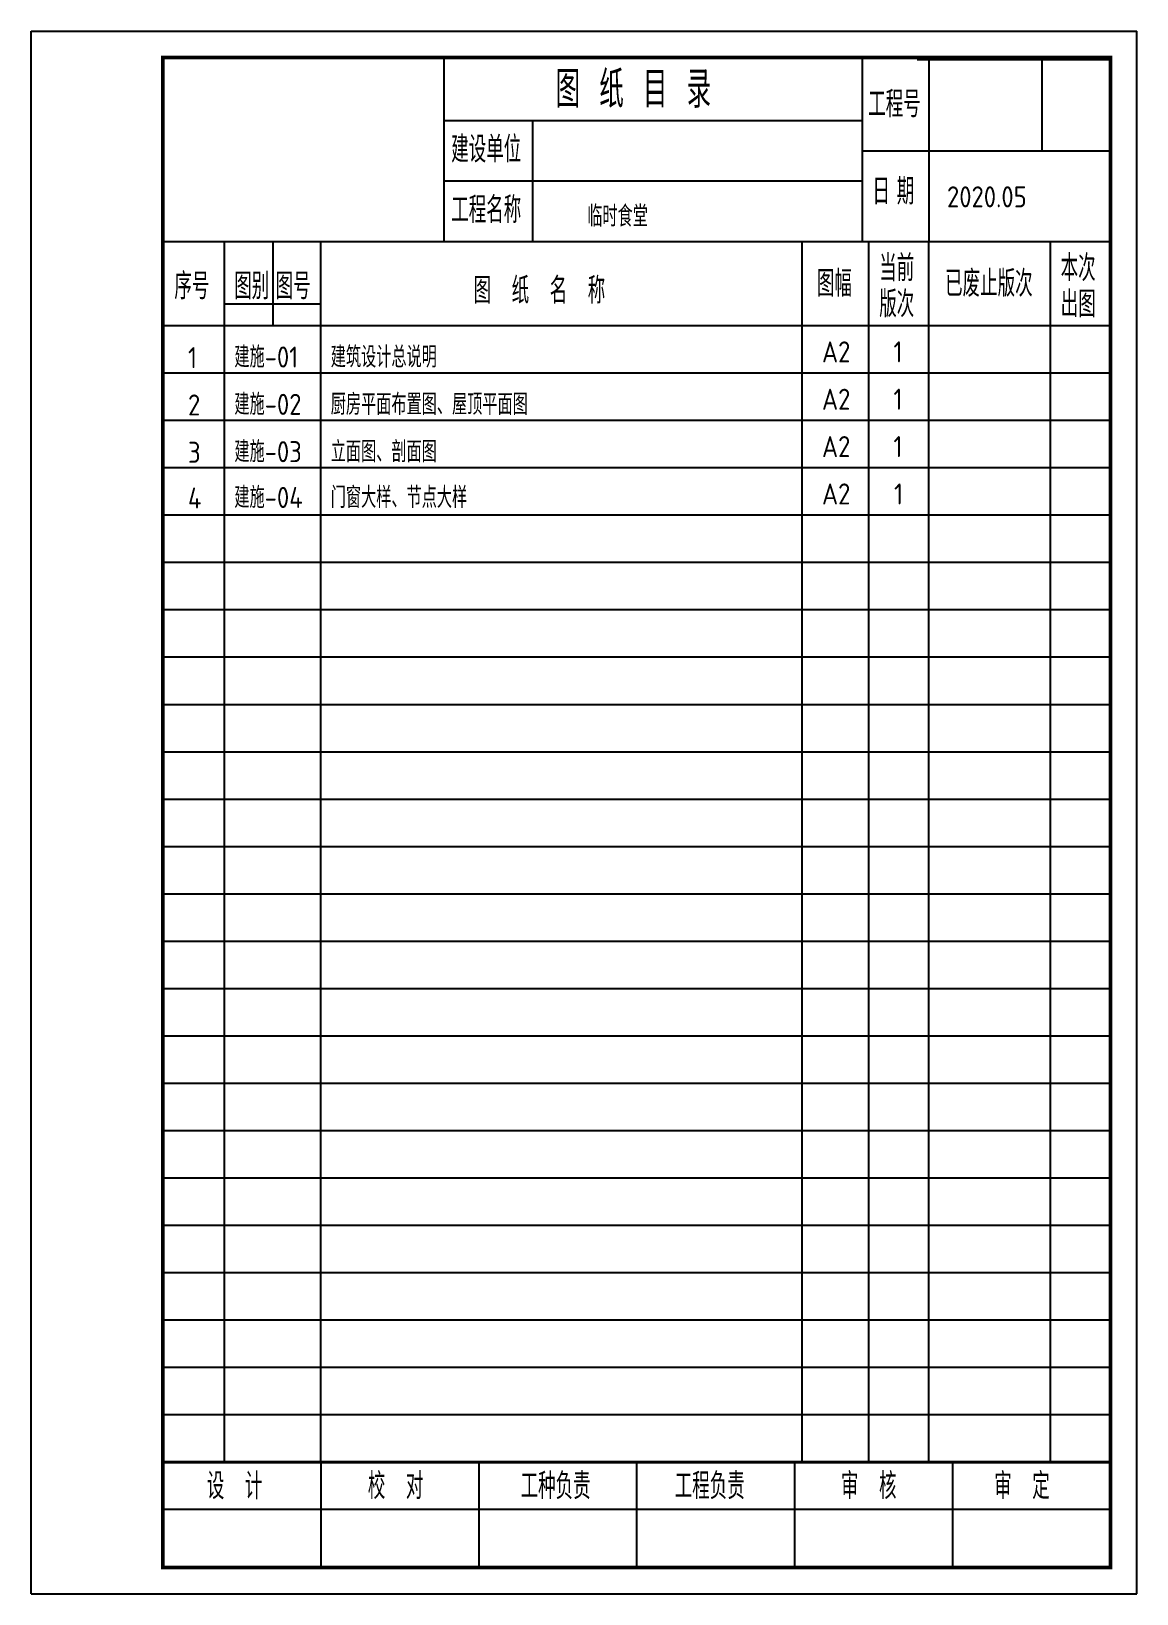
# Model space of a CAD drawing. Extents: x 41036 to 136639, y -66137 to 114692.
# Drawn here: x 115639 to 136639, y 76899 to 106599 of the extents above; entities that cross this region are included whole.
import ezdxf

# ---------------------------------------------------------------- set-up
doc = ezdxf.new("R2010")
doc.units = 0
doc.header["$LTSCALE"] = 1000
doc.header["$MEASUREMENT"] = 0
doc.layers.add('出图隐藏图层', color=7, linetype='Continuous', plot=False)
doc.layers.add('图框(锁住)', color=7, linetype='Continuous')
doc.styles.get("Standard").update_dxf_attribs({"font": 'gbenor.shx', "bigfont": 'gbcbig.shx'})
doc.styles.add('天和', font='天和字符.shx', dxfattribs={"width": 0.7, "bigfont": '天和汉字.shx'})
doc.styles.add('天和黑体', font='天和字符.shx', dxfattribs={"width": 0.7, "bigfont": '天和黑体.shx'})

msp = doc.modelspace()

# ---------------------------------------------------------------- texts
at = {"color": 2}
for s, p in [('2020.05', (133034.5, 103251.2)), ('临时食堂', (126201, 102884.7)), ('A2', (130659.8, 100304)), ('1', (132017.4, 100304)), ('1', (118616.5, 100195.1)), ('建施-01', (119497.2, 100207)), ('建筑设计总说明', (121328, 100207)), ('A2', (130659.8, 99404)), ('1', (132017.4, 99404)), ('2', (118616.5, 99295.1)), ('建施-02', (119497.2, 99307)), ('厨房平面布置图、屋顶平面图', (121328, 99307)), ('A2', (130659.8, 98504)), ('1', (132017.4, 98504)), ('3', (118616.5, 98395.1)), ('建施-03', (119497.2, 98407)), ('立面图、剖面图', (121328, 98407)), ('4', (118616.5, 97525.4)), ('建施-04', (119497.2, 97537.3)), ('门窗大样、节点大样', (121328, 97537.3)), ('A2', (130659.8, 97604)), ('1', (132029.6, 97604))]:
    msp.add_text(s, height=400, dxfattribs=at).set_placement(p)

# ---------------------------------------------------------------- blocks, each defined once
blk = doc.blocks.new('天和目录')
at = {"layer": '出图隐藏图层'}
for p, q in [((110154, 91602), (106483, 91602)), ((108856, 89873), (108856, 91643)), ((94247, 86543), (94247, 88143)), ((93323, 86960), (95154, 86960))]:
    blk.add_line(p, q, dxfattribs=at)
at = {"layer": '图框(锁住)', "color": 3, "linetype": 'Continuous'}
for p, q in [((89654, 92143), (110654, 92143)), ((89654, 62443), (89654, 92143)), ((110654, 62443), (110654, 92143)), ((97500, 88143), (97500, 91643)), ((105437, 91643), (105437, 88143)), ((106707, 91643), (106707, 88143)), ((105437, 90443), (97500, 90443)), ((99181, 88143), (99181, 90443)), ((105437, 89873), (110154, 89873)), ((105437, 89293), (97500, 89293)), ((93323, 64943), (93323, 88143)), ((95154, 64943), (95154, 88143)), ((104297, 64943), (104297, 88143)), ((105567, 64943), (105567, 88143)), ((106707, 64943), (106707, 88143)), ((109014, 64943), (109014, 88143)), ((110154, 86543), (92154, 86543)), ((110154, 85643), (92154, 85643)), ((110154, 84743), (92154, 84743)), ((110154, 83843), (92154, 83843)), ((110154, 82943), (92154, 82943)), ((110154, 82043), (92154, 82043)), ((110154, 81143), (92154, 81143)), ((110154, 80243), (92154, 80243)), ((110154, 79343), (92154, 79343)), ((110154, 78443), (92154, 78443)), ((110154, 77543), (92154, 77543)), ((110154, 76643), (92154, 76643)), ((110154, 75743), (92154, 75743)), ((110154, 74843), (92154, 74843)), ((110154, 73943), (92154, 73943)), ((110154, 73043), (92154, 73043)), ((110154, 72143), (92154, 72143)), ((110154, 71243), (92154, 71243)), ((110154, 70343), (92154, 70343)), ((110154, 69443), (92154, 69443)), ((110154, 68543), (92154, 68543)), ((110154, 67643), (92154, 67643)), ((110154, 66743), (92154, 66743)), ((110154, 65843), (92154, 65843)), ((95154, 64943), (95154, 62943)), ((98154, 64943), (98154, 62943)), ((101154, 64943), (101154, 62943)), ((104154, 64943), (104154, 62943)), ((107154, 64943), (107154, 62943)), ((110154, 64043), (92154, 64043)), ((89654, 62443), (110654, 62443))]:
    blk.add_line(p, q, dxfattribs=at)
at = {"layer": '图框(锁住)', "linetype": 'Continuous'}
for p, q in [((110154, 88143), (92154, 88143)), ((93323, 64943), (93323, 88143)), ((110154, 64943), (92154, 64943))]:
    blk.add_line(p, q, dxfattribs=at)
at = {"layer": '图框(锁住)', "linetype": 'Continuous', "const_width": 70}
blk.add_lwpolyline([(92154, 62943), (92154, 91643), (110154, 91643), (110154, 62943)], close=True, dxfattribs=at)
at = {"layer": '图框(锁住)', "const_width": 60}
blk.add_lwpolyline([(92154, 64943), (110154, 64943)], dxfattribs=at)
at = {"layer": '图框(锁住)', "linetype": 'Continuous', "width": 0.7}
for s, height, style, p in [('工程号', 0.01, '天和黑体', (107208, 91605)), ('图  纸  目  录', 700, '天和黑体', (99615, 90689)), ('工程号', 500, '天和黑体', (105553, 90508)), ('建设单位', 500, '天和黑体', (97632, 89648)), ('日 期', 500, '天和黑体', (105633, 88849)), ('工程名称', 500, '天和黑体', (97632, 88498)), ('当前', 500, '天和黑体', (105763, 87393)), ('本次', 500, '天和黑体', (109209, 87393)), ('图幅', 500, '天和黑体', (104578, 87098)), ('已废止版次', 500, '天和黑体', (107014, 87098)), ('序号', 500, '天和黑体', (92372, 87049)), ('图别', 500, '天和黑体', (93510, 87049)), ('图号', 500, '天和黑体', (94297, 87049)), ('图   纸   名   称', 500, '天和黑体', (98057, 86966)), ('版次', 500, '天和黑体', (105763, 86708)), ('出图', 500, '天和黑体', (109209, 86708)), ('图  纸  目  录', 0.001, '天和黑体', (93340, 86544)), ('设   计', 500, '天和', (92990, 64241)), ('校   对', 500, '天和', (96048, 64241)), ('工种负责', 500, '天和', (98950, 64241)), ('工程负责', 500, '天和', (101878, 64241)), ('审   核', 500, '天和', (105036, 64241)), ('审   定', 500, '天和', (107946, 64241))]:
    blk.add_text(s, height=height, dxfattribs=dict(at, style=style)).set_placement(p)

# ---------------------------------------------------------------- block references
msp.add_blockref('天和目录', (25984.7, 14455.4))

msp.set_redraw_order([(e.dxf.handle, doc.entitydb.next_handle()) for e in msp.query("TEXT MTEXT ATTDEF DIMENSION ARC_DIMENSION")])  # texts and dimensions are drawn at this point

doc.saveas('drawing.dxf')
